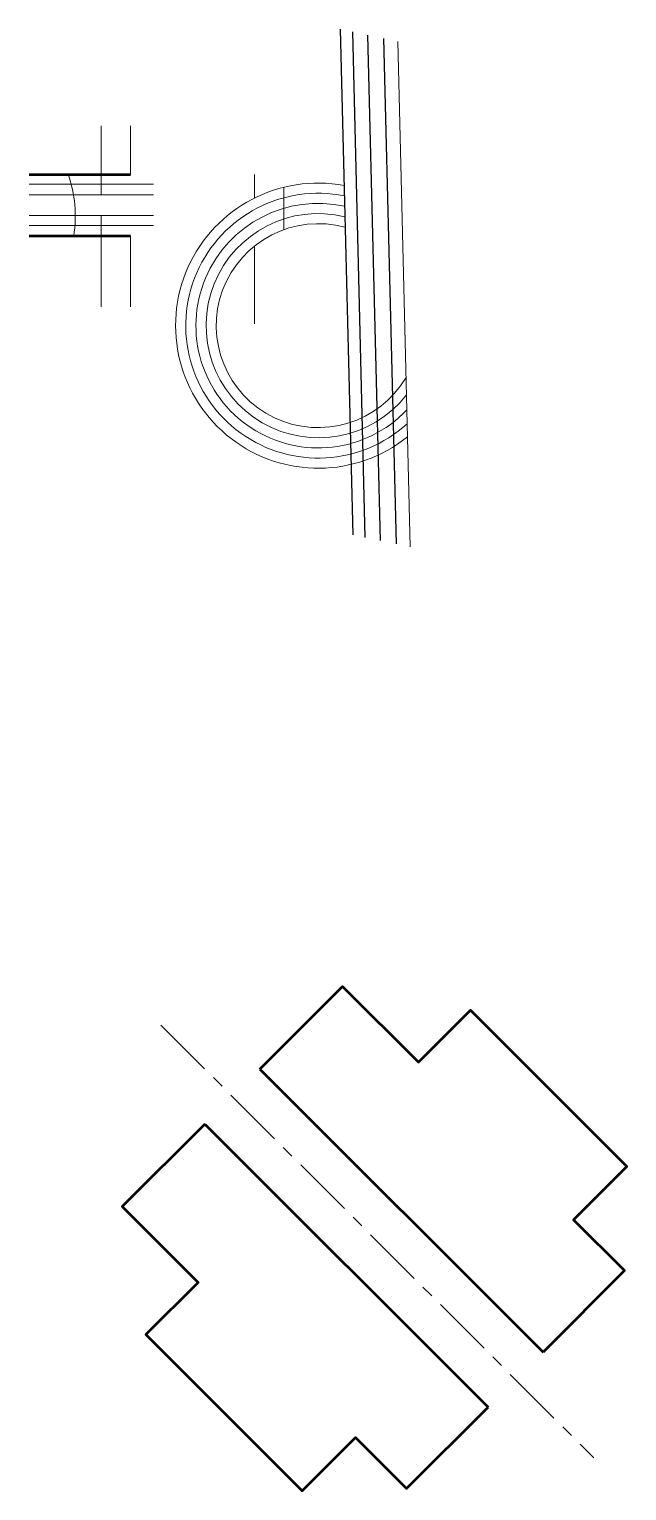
# Model space of a CAD drawing. Header units: centimetres. Extents: x 97323 to 265699, y 20741 to 39605.
# Drawn here: x 193244 to 196316, y 26893 to 34410 of the extents above; entities that cross this region are included whole.
import ezdxf

# ---------------------------------------------------------------- set-up
doc = ezdxf.new("R2010")
doc.units = ezdxf.units.CM
doc.header["$LTSCALE"] = 10
doc.linetypes.add('AXES', pattern=[50.8, 31.75, -6.35, 6.35, -6.35])
for name, color, linetype, lineweight in [('01-FORT-4', 70, 'Continuous', 50), ('01-FORT-5', 133, 'Continuous', 25), ('02-FIN-1', 150, 'Continuous', 15), ('02-FIN-2', 201, 'Continuous', 15), ('02-FIN-3', 211, 'Continuous', 15), ('082-AXE-3', 62, 'AXES', 9)]:
    doc.layers.add(name, color=color, linetype=linetype, lineweight=lineweight)

msp = doc.modelspace()

# ---------------------------------------------------------------- linework, layer by layer
at = {"layer": '01-FORT-4'}
for p, q in [((193244.056, 33662.612), (193763.896, 33662.612)), ((193244.056, 33347.612), (193763.896, 33347.612)), ((194429.809, 29061.729), (195885.603, 27605.934)), ((194146.966, 28778.886), (195602.761, 27323.092))]:
    msp.add_line(p, q, dxfattribs=at)
for points in [[(194429.809, 29061.729), (194854.807, 29486.727), (195244.832, 29096.702), (195512.589, 29364.459), (196316.172, 28560.876), (196042.134, 28286.838), (196304.32, 28024.651), (195885.603, 27605.934)], [(194146.966, 28778.886), (193721.968, 28353.888), (194111.993, 27963.863), (193844.236, 27696.106), (194647.819, 26892.523), (194921.857, 27166.561), (195184.044, 26904.375), (195602.761, 27323.092)]]:
    msp.add_lwpolyline(points, dxfattribs=at)
at = {"layer": '01-FORT-5'}
for p, q in [((194843.349, 34410.016), (194907.351, 31810.018)), ((194906.227, 34395.972), (194970.23, 31795.974)), ((194983.771, 34379.703), (195047.774, 31779.705)), ((195066.188, 34362.694), (195130.191, 31762.696))]:
    msp.add_line(p, q, dxfattribs=at)
at = {"layer": '02-FIN-1'}
msp.add_line((195138.859, 34347.164), (195202.862, 31747.166), dxfattribs=at)
at = {"layer": '02-FIN-2'}
for radius, start, end in [(733.493, 79.5403905, 308.7353002), (524.435, 74.690928, 329.4098027)]:
    msp.add_arc((194729.963, 32885.397), radius, start, end, dxfattribs=at)
at = {"layer": '02-FIN-3'}
for p, q in [((193613.029, 33913.283), (193613.029, 33557.612)), ((193763.896, 33913.283), (193763.896, 33662.612)), ((193244.056, 33613.293), (193882.444, 33613.293)), ((194401.443, 33662.479), (194401.443, 33541.206)), ((193244.056, 33557.612), (193882.444, 33557.612)), ((194553.833, 33597.429), (194553.833, 33379.371)), ((193244.056, 33452.612), (193882.444, 33452.612)), ((193244.056, 33400.168), (193882.444, 33400.168)), ((193613.029, 33452.612), (193613.029, 32982.423)), ((193763.896, 33347.612), (193763.896, 32982.423)), ((194401.443, 33294.183), (194401.443, 32895.207))]:
    msp.add_line(p, q, dxfattribs=at)
for centre, radius, start, end in [((192839.676, 33450.271), 641.099, 350.7855607, 19.3424676), ((194729.963, 32885.397), 681.228, 78.6148657, 312.1674555), ((194729.963, 32885.397), 628.964, 77.5312011, 316.4101059), ((194729.963, 32885.397), 576.699, 76.2445258, 321.870943)]:
    msp.add_arc(centre, radius, start, end, dxfattribs=at)
at = {"layer": '082-AXE-3'}
msp.add_line((193921.476, 29287.219), (196146.205, 27062.489), dxfattribs=at)

doc.saveas('drawing.dxf')
